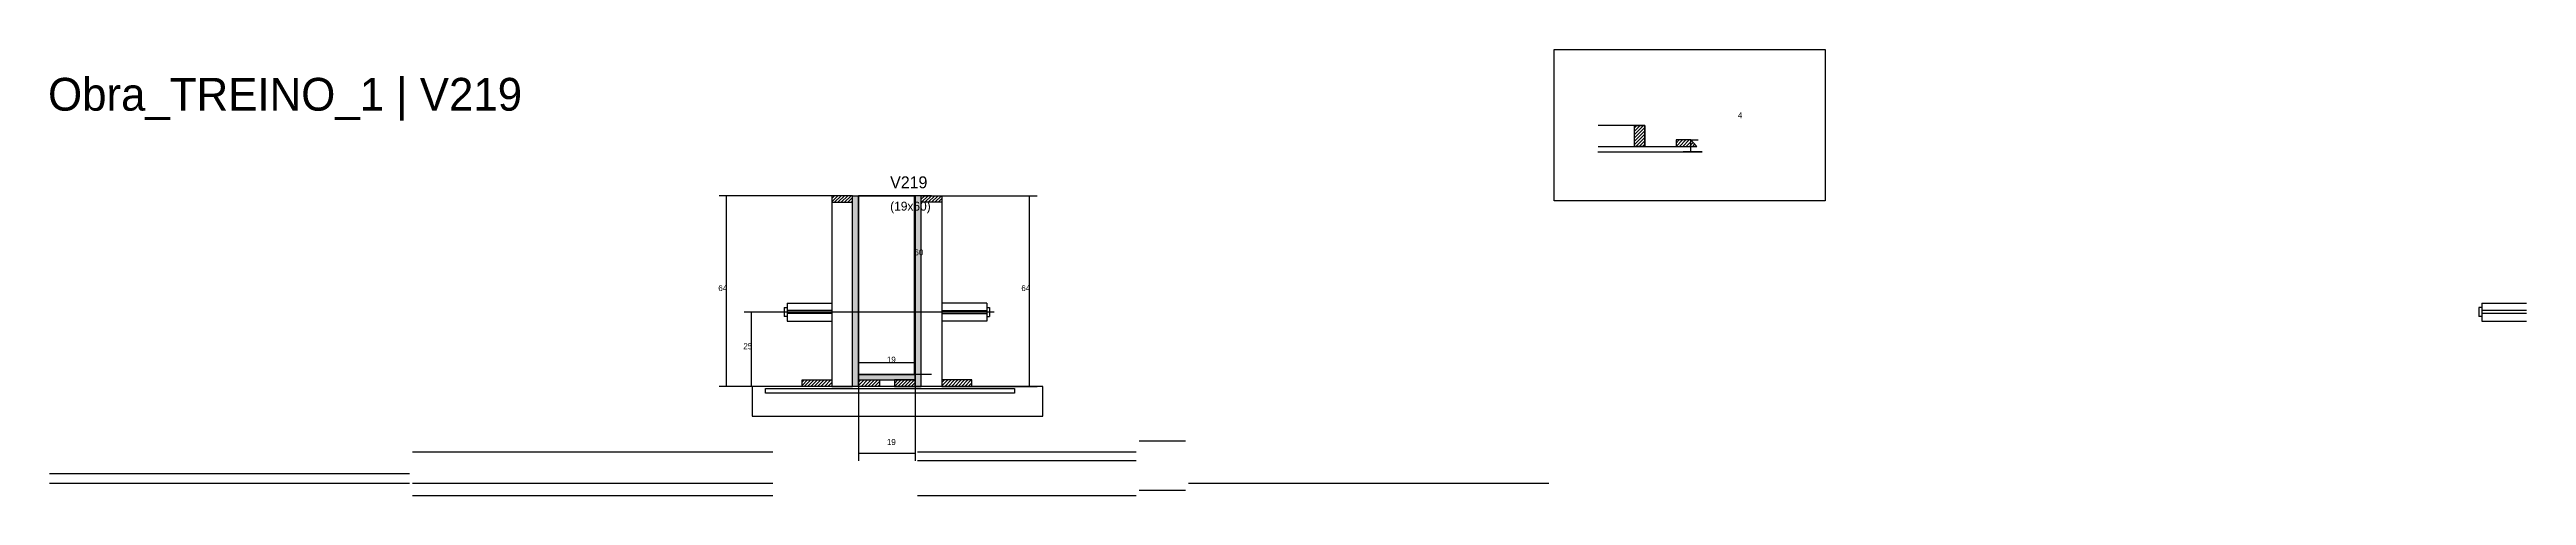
# Model space of a CAD drawing. Header units: metres. Extents: x -41 to 34840, y -36000 to 1848.
# Drawn here: x 5881 to 7544, y -11118 to -10819 of the extents above; entities that cross this region are included whole.
import ezdxf

# ---------------------------------------------------------------- set-up
doc = ezdxf.new("R2010")
doc.units = ezdxf.units.M
for name, color, linetype in [('barrote', 126, 'Continuous'), ('CONCRETO', 251, 'Continuous'), ('COTA', 4, 'Continuous'), ('Cota Seção (2x)', 4, 'Continuous'), ('cotas', 4, 'Continuous'), ('Hachura', 253, 'Continuous'), ('LABEL_ID', 3, 'Continuous'), ('Madeira', 126, 'Continuous'), ('Painéis', 200, 'Continuous'), ('SARR_2.2x7', 40, 'Continuous'), ('SCO-___-LAJ', 4, 'Continuous'), ('TENSOR', 2, 'Continuous'), ('Texto Seção', 7, 'Continuous')]:
    doc.layers.add(name, color=color, linetype=linetype)

msp = doc.modelspace()

# ---------------------------------------------------------------- hatches: boundary and pattern name
at = {"layer": 'Hachura'}
h = msp.add_hatch(dxfattribs=at)
h.set_pattern_fill('ANSI31', scale=0.5)
h.paths.add_polyline_path([(6952.3, -10884), (6945.3, -10884), (6945.3, -10870), (6952.3, -10870)])
h = msp.add_hatch(dxfattribs=at)
h.set_pattern_fill('ANSI31', scale=0.5)
h.paths.add_polyline_path([(6987.3, -10884), (6983.1, -10879.6), (6983.1, -10879.6), (6973.2, -10879.6), (6973.2, -10879.6), (6973.2, -10884), (6973.2, -10884), (6987.3, -10884)])
h = msp.add_hatch(dxfattribs=at)
h.set_pattern_fill('ANSI31', scale=0.5)
h.paths.add_polyline_path([(6420.3, -10921.5), (6420.3, -10917.1), (6420.3, -10917.1), (6406.3, -10917.1), (6406.3, -10917.1), (6406.3, -10921.5), (6406.3, -10921.5), (6420.3, -10921.5)])
h = msp.add_hatch(color=8, dxfattribs=at)
h.dxf.hatch_style = 1
h.paths.add_polyline_path([(6420.3, -10917.1), (6424.3, -10917.1), (6424.3, -10917.1), (6424.3, -11045.1), (6424.3, -11045.1), (6420.3, -11045.1), (6420.3, -11045.1), (6420.3, -10917.1)])
h = msp.add_hatch(color=8, dxfattribs=at)
h.dxf.hatch_style = 1
h.paths.add_polyline_path([(6466.3, -10917.1), (6462.3, -10917.1), (6462.3, -10917.1), (6462.3, -11045.1), (6462.3, -11045.1), (6466.3, -11045.1), (6466.3, -11045.1), (6466.3, -10917.1)])
h = msp.add_hatch(dxfattribs=at)
h.set_pattern_fill('ANSI31', scale=0.5)
h.paths.add_polyline_path([(6466.3, -10921.5), (6466.3, -10917.1), (6466.3, -10917.1), (6480.3, -10917.1), (6480.3, -10917.1), (6480.3, -10921.5), (6480.3, -10921.5), (6466.3, -10921.5)])
h = msp.add_hatch(dxfattribs=at)
h.set_pattern_fill('ANSI31', scale=0.5)
h.paths.add_polyline_path([(6386.3, -11045.1), (6386.3, -11040.7), (6386.3, -11040.7), (6406.3, -11040.7), (6406.3, -11040.7), (6406.3, -11045.1), (6406.3, -11045.1), (6386.3, -11045.1)])
h = msp.add_hatch(color=8, dxfattribs=at)
h.dxf.hatch_style = 1
h.paths.add_polyline_path([(6462.3, -11040.7), (6462.3, -11037.1), (6462.3, -11037.1), (6424.3, -11037.1), (6424.3, -11037.1), (6424.3, -11040.7), (6424.3, -11040.7), (6462.3, -11040.7)])
h = msp.add_hatch(dxfattribs=at)
h.set_pattern_fill('ANSI31', scale=0.5)
h.paths.add_polyline_path([(6424.3, -11045.1), (6424.3, -11040.7), (6424.3, -11040.7), (6438.3, -11040.7), (6438.3, -11040.7), (6438.3, -11045.1), (6438.3, -11045.1), (6424.3, -11045.1)])
h = msp.add_hatch(dxfattribs=at)
h.set_pattern_fill('ANSI31', scale=0.5)
h.paths.add_polyline_path([(6462.3, -11045.1), (6462.3, -11040.7), (6462.3, -11040.7), (6448.3, -11040.7), (6448.3, -11040.7), (6448.3, -11045.1), (6448.3, -11045.1), (6462.3, -11045.1)])
h = msp.add_hatch(dxfattribs=at)
h.set_pattern_fill('ANSI31', scale=0.5)
h.paths.add_polyline_path([(6500.3, -11045.1), (6500.3, -11040.7), (6500.3, -11040.7), (6480.3, -11040.7), (6480.3, -11040.7), (6480.3, -11045.1), (6480.3, -11045.1), (6500.3, -11045.1)])

# ---------------------------------------------------------------- linework, layer by layer
for p, q in [((6374.3, -10992.2), (6374.3, -10998.2)), ((6374.3, -10992.2), (6376.3, -10992.2)), ((6376.3, -10989.2), (6376.3, -11001.2)), ((6376.3, -10989.2), (6406.3, -10989.2)), ((6406.3, -10994.2), (6376.3, -10994.2)), ((6510.3, -10989.2), (6480.3, -10989.2)), ((6480.3, -10994.2), (6510.3, -10994.2)), ((6510.3, -10989.2), (6510.3, -11001.2)), ((6510.3, -10992.2), (6512.3, -10992.2)), ((6512.3, -10992.2), (6512.3, -10998.2)), ((7512.3, -10992.2), (7512.3, -10998.2)), ((7514.3, -10992.2), (7512.3, -10992.2)), ((7514.3, -10989.2), (7514.3, -11001.2)), ((7514.3, -10989.2), (7544.3, -10989.2)), ((7544.3, -10994.2), (7514.3, -10994.2)), ((6376.3, -10998.2), (6374.3, -10998.2)), ((6406.3, -10996.2), (6376.3, -10996.2)), ((6376.3, -11001.2), (6406.3, -11001.2)), ((6480.3, -10996.2), (6510.3, -10996.2)), ((6510.3, -11001.2), (6480.3, -11001.2)), ((6510.3, -10998.2), (6512.3, -10998.2)), ((7514.3, -10998.2), (7512.3, -10998.2)), ((7544.3, -10996.2), (7514.3, -10996.2)), ((7514.3, -11001.2), (7544.3, -11001.2))]:
    msp.add_line(p, q)
at = {"layer": 'barrote'}
msp.add_lwpolyline([(6352.8, -11065.1), (6548, -11065.1), (6548, -11045.1), (6352.8, -11045.1)], close=True, dxfattribs=at)
at = {"layer": 'CONCRETO'}
for points in [[(6424.3, -10917.1), (6424.3, -10917.1), (6462.3, -10917.1), (6462.3, -10945.1), (6462.3, -10945.1), (6462.3, -11037.1), (6424.3, -11037.1), (6424.3, -10917.1)], [(6424.3, -11037.1), (6462.3, -11037.1), (6462.3, -10917.1), (6424.3, -10917.1)]]:
    msp.add_lwpolyline(points, close=True, dxfattribs=at)
at = {"layer": 'COTA'}
for p, q in [((6990.7, -10887.6), (6978.1, -10887.6)), ((6983.1, -10887.6), (6983.1, -10879.6)), ((6983.1, -10879.6), (6988.1, -10879.6)), ((6406.3, -10917.1), (6330.6, -10917.1)), ((6335.6, -11045.1), (6335.6, -10917.1)), ((6480.3, -10917.1), (6544.1, -10917.1)), ((6539.1, -11045.1), (6539.1, -10917.1)), ((6371, -10995.2), (6347.4, -10995.2)), ((6352.4, -11045.1), (6352.4, -10995.2)), ((6390.7, -11045.1), (6330.6, -11045.1)), ((6371, -11045.1), (6347.4, -11045.1)), ((6424.3, -11045.1), (6424.3, -11094.9)), ((6462.3, -11045.1), (6462.3, -11094.9)), ((6495.9, -11045.1), (6544.1, -11045.1)), ((6424.3, -11089.9), (6462.3, -11089.9))]:
    msp.add_line(p, q, dxfattribs=at)
at = {"layer": 'Cota Seção (2x)'}
for p, q in [((6473.3, -10917.1), (6456.8, -10917.1)), ((6461.8, -11037.1), (6461.8, -10917.1)), ((6424.3, -11045.1), (6424.3, -11024.1)), ((6462.3, -11045.1), (6462.3, -11024.1)), ((6424.3, -11029.1), (6462.3, -11029.1)), ((6473.3, -11037.1), (6456.8, -11037.1))]:
    msp.add_line(p, q, dxfattribs=at)
at = {"layer": 'Cotas'}
msp.add_lwpolyline([(6891.4, -10819), (7073.3, -10819), (7073.3, -10920.5), (6891.4, -10920.5)], close=True, dxfattribs=at)
at = {"layer": 'Madeira'}
msp.add_lwpolyline([(6952.3, -10884), (6952.3, -10870), (6920.9, -10870)], dxfattribs=at)
for points in [[(6952.3, -10870), (6952.3, -10884), (6945.3, -10884), (6945.3, -10870)], [(6973.2, -10884), (6987.3, -10884), (6983.1, -10879.6), (6973.2, -10879.6)], [(6420.3, -10921.5), (6420.3, -10917.1), (6406.3, -10917.1), (6406.3, -10921.5)], [(6420.3, -10917.1), (6406.3, -10917.1), (6406.3, -11045.1), (6420.3, -11045.1)], [(6466.3, -10921.5), (6466.3, -10917.1), (6480.3, -10917.1), (6480.3, -10921.5)], [(6466.3, -10917.1), (6480.3, -10917.1), (6480.3, -11045.1), (6466.3, -11045.1)], [(6386.3, -11045.1), (6386.3, -11040.7), (6406.3, -11040.7), (6406.3, -11045.1)], [(6424.3, -11045.1), (6424.3, -11040.7), (6438.3, -11040.7), (6438.3, -11045.1)], [(6462.3, -11045.1), (6462.3, -11040.7), (6448.3, -11040.7), (6448.3, -11045.1)], [(6500.3, -11045.1), (6500.3, -11040.7), (6480.3, -11040.7), (6480.3, -11045.1)], [(6352.8, -11065.1), (6548, -11065.1), (6548, -11045.1), (6352.8, -11045.1)]]:
    msp.add_lwpolyline(points, close=True, dxfattribs=at)
at = {"layer": 'Painéis'}
for p, q in [((6920.8, -10887.6), (6990.7, -10887.6)), ((6920.9, -10884), (6987.3, -10884)), ((6424.3, -11045.1), (6424.3, -10917.1)), ((6462.3, -11045.1), (6462.3, -10917.1)), ((6424.3, -11037.1), (6462.3, -11037.1)), ((6424.3, -11040.7), (6424.3, -11037.1)), ((6462.3, -11040.7), (6462.3, -11037.1))]:
    msp.add_line(p, q, dxfattribs=at)
for points in [[(6420.3, -10917.1), (6424.3, -10917.1), (6424.3, -11045.1), (6420.3, -11045.1)], [(6466.3, -10917.1), (6462.3, -10917.1), (6462.3, -11045.1), (6466.3, -11045.1)], [(6462.3, -11040.7), (6462.3, -11037.1), (6424.3, -11037.1), (6424.3, -11040.7)]]:
    msp.add_lwpolyline(points, close=True, dxfattribs=at)
at = {"layer": 'SARR_2.2x7'}
for p, q in [((6124.8, -11088.9), (6366.8, -11088.9)), ((6463.8, -11088.9), (6610.8, -11088.9)), ((6612.8, -11081.6), (6643.8, -11081.6)), ((5881, -11103.6), (6122.8, -11103.6)), ((5881, -11109.9), (6122.8, -11109.9)), ((6124.8, -11109.9), (6366.8, -11109.9)), ((6463.8, -11094.8), (6610.8, -11094.8)), ((6645.8, -11109.9), (6887.8, -11109.9)), ((6124.8, -11118.2), (6366.8, -11118.2)), ((6463.8, -11118.2), (6610.8, -11118.2)), ((6612.8, -11114.6), (6643.8, -11114.6))]:
    msp.add_line(p, q, dxfattribs=at)
at = {"layer": 'SCO-___-LAJ'}
msp.add_lwpolyline([(6361.8, -11046.5), (6529.1, -11046.5), (6529.1, -11049.7), (6361.8, -11049.7)], close=True, dxfattribs=at)
at = {"layer": 'TENSOR'}
msp.add_line((6515.3, -10995.2), (6371, -10995.2), dxfattribs=at)

# ---------------------------------------------------------------- texts
at = {"layer": 'COTA'}
for s, p in [('4', (7014.7, -10865.2)), ('64', (6330.1, -10981.1)), ('64', (6533.6, -10981.1)), ('25', (6346.9, -11020.1)), ('19', (6443.3, -11084.4))]:
    msp.add_text(s, height=4, dxfattribs=at).set_placement(p)
at = {"layer": 'Cota Seção (2x)'}
for s, p in [('60', (6461.8, -10957.1)), ('19', (6443.3, -11029.1))]:
    msp.add_text(s, height=4, dxfattribs=at).set_placement(p)
at = {"layer": 'LABEL_ID'}
msp.add_text('Obra_TREINO_1 | V219', height=22, dxfattribs=at).set_placement((5880, -10860))
at = {"layer": 'Texto Seção'}
for s, height, p in [('V219', 8, (6445.5, -10912.1)), ('(19x60)', 6, (6445.5, -10927.1))]:
    msp.add_text(s, height=height, dxfattribs=at).set_placement(p)

doc.saveas('drawing.dxf')
